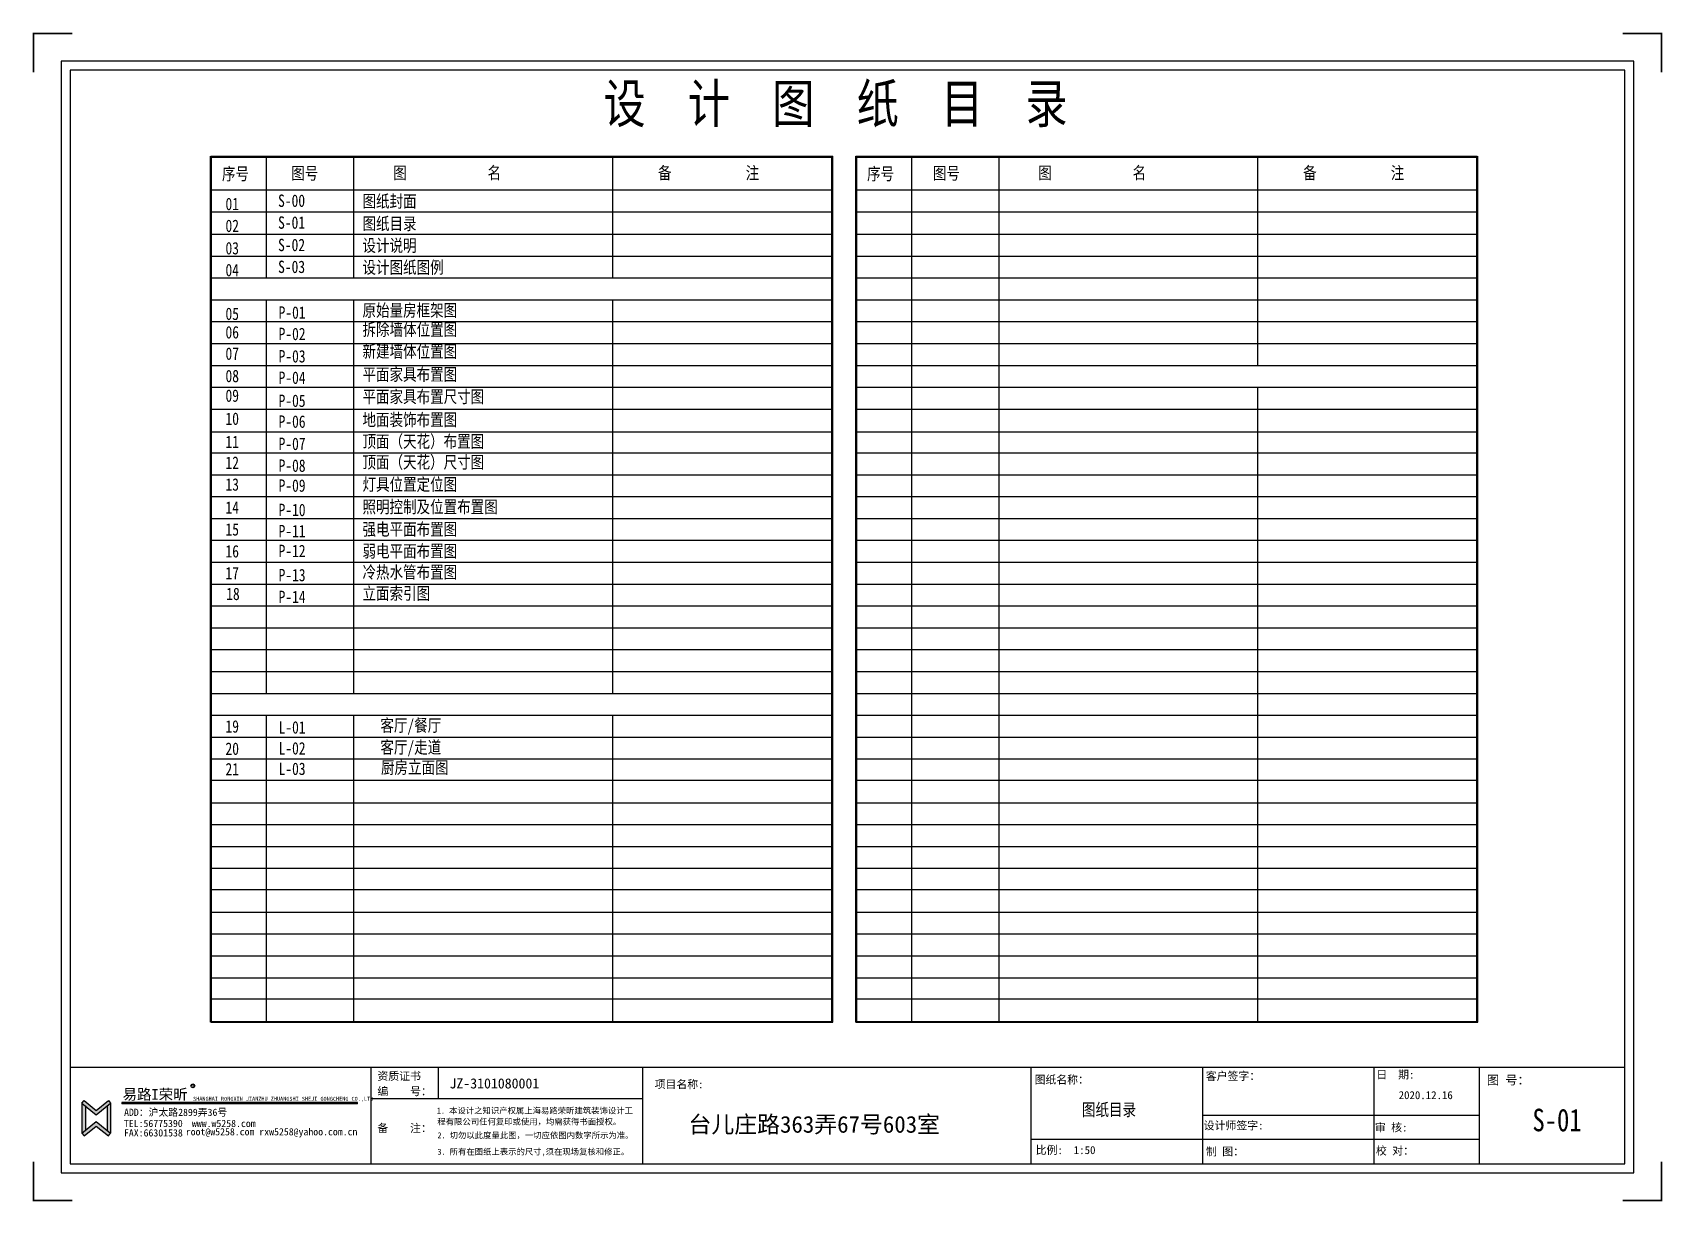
# Model space of a CAD drawing. Header units: millimetres. Extents: x -58733 to 427521, y -235734 to 553534.
# Drawn here: x 3698 to 28952, y -216410 to -198292 of the extents above; entities that cross this region are included whole.
import ezdxf

# ---------------------------------------------------------------- set-up
doc = ezdxf.new("R2010")
doc.units = ezdxf.units.MM
for name, color, linetype in [('4平-文字', 7, 'Continuous'), ('图框', 251, 'Continuous'), ('目录文字', 8, 'Continuous')]:
    doc.layers.add(name, color=color, linetype=linetype)
doc.styles.add('-仿宋_GB2312', font='simsun.ttc', dxfattribs={"width": 0.8})
doc.styles.get("Standard").update_dxf_attribs({"font": 'simsun.ttc'})
doc.styles.add('YQ_DIM', font='SUPEROS.SHX', dxfattribs={"width": 0.8, "bigfont": 'HZDX.SHX'})
doc.styles.add('宋体', font='simsun.ttc', dxfattribs={"height": 120})
doc.styles.add('英文', font='simhei.ttf')
doc.styles.add('黑体', font='simhei.ttf')

msp = doc.modelspace()

# ---------------------------------------------------------------- texts
at = {"layer": '目录文字', "style": '-仿宋_GB2312', "width": 0.8}
for s, p in [('序号', (6632.7, -200577.2)), ('图号', (7706.2, -200568.3)), ('图            名', (9284.8, -200562.7)), ('备           注', (13388.9, -200562.7)), ('序号', (16628.5, -200577.2)), ('图号', (17649.1, -200568.3)), ('图            名', (19280.5, -200562.7)), ('备           注', (23384.7, -200562.7)), ('图纸封面', (8810.4, -201002.6)), ('图纸目录', (8810.4, -201349.6)), ('设计说明', (8810.4, -201688.6)), ('设计图纸图例 ', (8810.4, -202027.6)), ('原始量房框架图', (8810.4, -202693.7)), ('拆除墙体位置图', (8810.4, -202990.9)), ('新建墙体位置图', (8810.4, -203329.9)), ('平面家具布置图', (8810.4, -203687.1)), ('平面家具布置尺寸图', (8810.4, -204031.9)), ('地面装饰布置图', (8810.4, -204389.4)), ('顶面（天花）布置图', (8810.4, -204725.2)), ('顶面（天花）尺寸图', (8810.4, -205047.1)), ('灯具位置定位图', (8810.4, -205392)), ('照明控制及位置布置图', (8810.4, -205739.9)), ('强电平面布置图', (8810.4, -206087.1)), ('弱电平面布置图', (8810.4, -206426.1)), ('冷热水管布置图', (8810.4, -206752.2)), ('立面索引图', (8810.4, -207081)), ('图纸目录', (19958.6, -215083.9))]:
    msp.add_text(s, height=192, dxfattribs=at).set_placement(p)
at = {"layer": '目录文字', "attachment_point": 1, "style": '-仿宋_GB2312'}
for s, insert, char_height, width in [('设  计  图  纸  目  录', (12543.3, -199092), 600, 11158.586), ('客厅/餐厅', (9087.3, -208935.2), 192, 1619.27), ('客厅/走道', (9087.3, -209274.2), 192, 1619.27), ('厨房立面图', (9096.8, -209588.1), 192, 1619.27)]:
    msp.add_mtext(s, dxfattribs=dict(at, insert=insert, char_height=char_height, width=width))
at = {"layer": '目录文字', "char_height": 192, "attachment_point": 1, "style": '-仿宋_GB2312'}
for s, insert in [('{\\fNSimSun|b0|i0|c134|p49;01}', (6687.2, -200852.5)), ('{\\fNSimSun|b0|i0|c134|p49;S-00}', (7502.4, -200802.3)), ('{\\fNSimSun|b0|i0|c134|p49;02}', (6687.2, -201191.5)), ('{\\fNSimSun|b0|i0|c134|p49;S-01}', (7502.4, -201141.3)), ('{\\fNSimSun|b0|i0|c134|p49;S-02}', (7502.4, -201488.3)), ('{\\fNSimSun|b0|i0|c134|p49;03}', (6687.2, -201538.5)), ('{\\fNSimSun|b0|i0|c134|p49;04}', (6687.2, -201877.5)), ('{\\fNSimSun|b0|i0|c134|p49;S-03}', (7502.4, -201827.3)), ('{\\fNSimSun|b0|i0|c134|p49;P-01}', (7510, -202535.9)), ('{\\fNSimSun|b0|i0|c134|p49;05}', (6687.2, -202555.4)), ('{\\fNSimSun|b0|i0|c134|p49;06}', (6687.2, -202841.6)), ('{\\fNSimSun|b0|i0|c134|p49;P-02}', (7510, -202867.4)), ('{\\fNSimSun|b0|i0|c134|p49;07}', (6687.2, -203173.1)), ('{\\fNSimSun|b0|i0|c134|p49;P-03}', (7510, -203213.8)), ('{\\fNSimSun|b0|i0|c134|p49;08}', (6687.2, -203519.6)), ('{\\fNSimSun|b0|i0|c134|p49;P-04}', (7510, -203546.2)), ('{\\fNSimSun|b0|i0|c134|p49;09}', (6687.2, -203824.2)), ('{\\fNSimSun|b0|i0|c134|p49;P-05}', (7510, -203903.6)), ('{\\fNSimSun|b0|i0|c134|p49;10}', (6687.2, -204181.6)), ('{\\fNSimSun|b0|i0|c134|p49;P-06}', (7510, -204226.1)), ('{\\fNSimSun|b0|i0|c134|p49;11}', (6687.2, -204541.5)), ('{\\fNSimSun|b0|i0|c134|p49;P-07}', (7510, -204571.2)), ('{\\fNSimSun|b0|i0|c134|p49;12}', (6687.2, -204863.4)), ('{\\fNSimSun|b0|i0|c134|p49;P-08}', (7510, -204908.8)), ('{\\fNSimSun|b0|i0|c134|p49;13}', (6687.2, -205201)), ('{\\fNSimSun|b0|i0|c134|p49;P-09}', (7510, -205218)), ('{\\fNSimSun|b0|i0|c134|p49;14}', (6687.2, -205558.5)), ('{\\fNSimSun|b0|i0|c134|p49;P-10}', (7510, -205595.5)), ('{\\fNSimSun|b0|i0|c134|p49;15}', (6687.2, -205897.5)), ('{\\fNSimSun|b0|i0|c134|p49;P-11}', (7510, -205923)), ('{\\fNSimSun|b0|i0|c134|p49;16}', (6687.2, -206236.5)), ('{\\fNSimSun|b0|i0|c134|p49;P-12}', (7510, -206231.1)), ('{\\fNSimSun|b0|i0|c134|p49;17}', (6687.2, -206575.5)), ('{\\fNSimSun|b0|i0|c134|p49;P-13}', (7510, -206605)), ('{\\fNSimSun|b0|i0|c134|p49;18}', (6698.7, -206896.9)), ('{\\fNSimSun|b0|i0|c134|p49;P-14}', (7510, -206944)), ('{\\fNSimSun|b0|i0|c134|p49;19}', (6687.2, -208952)), ('{\\fNSimSun|b0|i0|c134|p49;L-01}', (7510, -208966.3)), ('{\\fNSimSun|b0|i0|c134|p49;20}', (6687.2, -209296.9)), ('{\\fNSimSun|b0|i0|c134|p49;L-02}', (7510, -209291)), ('{\\fNSimSun|b0|i0|c134|p49;L-03}', (7510, -209608.2)), ('{\\fNSimSun|b0|i0|c134|p49;21}', (6687.2, -209614.1))]:
    msp.add_mtext(s, dxfattribs=dict(at, insert=insert))

# ---------------------------------------------------------------- blocks, each defined once
blk = doc.blocks.new('框架')
h = blk.add_hatch(color=8)
edge = h.paths.add_edge_path()
edge.add_ellipse((68085, -150610), major_axis=(-0.2, 29.4), ratio=1, start_angle=269.6878, end_angle=449.6878)
edge.add_ellipse((68085, -150610), major_axis=(-0.2, 29.4), ratio=1, start_angle=89.5622, end_angle=269.5622)
edge = h.paths.add_edge_path(flags=16)
edge.add_ellipse((68085, -150610), major_axis=(0, 24.9), ratio=1, start_angle=269.966, end_angle=449.966)
edge.add_ellipse((68085, -150610), major_axis=(0, 24.9), ratio=1, start_angle=89.8872, end_angle=269.8872)
h = blk.add_hatch(color=8)
h.paths.add_polyline_path([(66589, -151059), (66810, -150878), (66777, -150837), (66589, -150991), (66401, -150837), (66367, -150878)])
h.paths.add_polyline_path([(66589, -151233), (66777, -151386), (66810, -151345), (66589, -151164), (66367, -151345), (66401, -151386)])
h = blk.add_hatch(color=8)
h.paths.add_polyline_path([(66420, -150921), (66367, -150878), (66367, -151345), (66420, -151302)])
h.paths.add_polyline_path([(66810, -150878), (66757, -150921), (66757, -151302), (66810, -151345)])
blk.add_hatch(color=8).paths.add_polyline_path([(66986, -150870), (66986, -150888), (70639, -150888), (70639, -150870)])
at = {"layer": '目录文字'}
h = blk.add_hatch(color=8, dxfattribs=at)
edge = h.paths.add_edge_path()
edge.add_ellipse((68085, -150610), major_axis=(-0.2, 29.4), ratio=1, start_angle=89.5622, end_angle=269.5622)
edge.add_ellipse((68085, -150610), major_axis=(-0.2, 29.4), ratio=1, start_angle=269.6621, end_angle=449.6621)
edge = h.paths.add_edge_path(flags=16)
edge.add_ellipse((68085, -150610), major_axis=(0, 24.9), ratio=1, start_angle=90.0288, end_angle=270.0288, ccw=False)
edge.add_ellipse((68085, -150610), major_axis=(0, 24.9), ratio=1, start_angle=-89.8872, end_angle=90.1128, ccw=False)
h.paths.add_polyline_path([(68065, -150576), (68109, -150576), (68109, -150643), (68065, -150643)], flags=9)
at = {"color": 8}
for p, q in [((81068, -150318), (81068, -151818)), ((66367, -150878), (66401, -150837)), ((66367, -150878), (66367, -151345)), ((66367, -150878), (66589, -151059)), ((66401, -150837), (66589, -150991)), ((66420, -150921), (66420, -151302)), ((66589, -150991), (66777, -150837)), ((66589, -151059), (66810, -150878)), ((66757, -150921), (66757, -151302)), ((66777, -150837), (66810, -150878)), ((66810, -150878), (66810, -151345)), ((70639, -150870), (66986, -150870)), ((70639, -150888), (66986, -150888)), ((70639, -150888), (70639, -150870)), ((66367, -151345), (66589, -151164)), ((66401, -151386), (66589, -151233)), ((66589, -151164), (66810, -151345)), ((66589, -151233), (66777, -151386)), ((66367, -151345), (66401, -151386)), ((66777, -151386), (66810, -151345))]:
    blk.add_line(p, q, dxfattribs=at)
blk.add_ellipse((68085, -150610, 0), major_axis=(0.1, 29.4), ratio=1, start_param=1.575118209033049, end_param=7.858303516212636, dxfattribs=at)
at = {"layer": '图框', "color": 0}
for p, q in [((66046, -134726), (66046, -151958)), ((90414, -134726), (66046, -134726)), ((90414, -151958), (90414, -134726)), ((66046, -151958), (90414, -151958))]:
    blk.add_line(p, q, dxfattribs=at)
at = {"layer": '图框', "color": 8}
for p, q in [((90274, -134866), (66185, -134866)), ((66185, -134866), (66185, -151818)), ((90274, -134866), (66185, -134866)), ((66185, -134866), (66185, -150318)), ((90274, -151818), (90274, -134866)), ((90274, -150318), (90274, -134866)), ((66185, -150318), (90274, -150318)), ((66185, -150318), (90274, -150318)), ((70841, -150318), (70841, -151818)), ((71887, -150318), (71887, -150810)), ((75051, -150318), (75051, -151818)), ((81068, -150318), (81068, -151818)), ((83736, -151818), (83736, -150318)), ((86386, -150318), (86386, -151818)), ((88020, -151818), (88020, -150318)), ((75051, -150810), (70841, -150810)), ((86386, -151068), (83736, -151068)), ((88020, -151068), (86386, -151068)), ((83736, -151443), (81068, -151443)), ((86386, -151443), (83736, -151443)), ((88020, -151443), (86386, -151443)), ((66185, -151818), (90274, -151818))]:
    blk.add_line(p, q, dxfattribs=at)
at = {"layer": '图框', "color": 0, "const_width": 28.3}
for points in [[(66217, -134297), (65617, -134297), (65617, -134898)], [(90242, -134297), (90843, -134297), (90843, -134898)], [(66217, -152387), (65617, -152387), (65617, -151786)], [(90242, -152387), (90843, -152387), (90843, -151786)]]:
    blk.add_lwpolyline(points, dxfattribs=at)
at = {"layer": '目录文字', "color": 8}
blk.add_line((66986, -150870), (66986, -150888), dxfattribs=at)
blk.add_ellipse((68085, -150610, 0), major_axis=(0.4, 24.9), ratio=1, start_param=1.571448490114663, end_param=7.85463379729425, dxfattribs=at)
for s, height, style, width, p in [('资质证书', 123.8, '宋体', 0.999898, (70945, -150520)), ('项目名称:', 123.3, '黑体', 0.999898, (75242, -150647)), ('图纸名称：', 123.3, '黑体', 0.999898, (81129, -150575)), ('客户签字：', 123.8, '宋体', 0.999898, (83781, -150519)), ('日  期:', 123.8, '宋体', 0.999898, (86424, -150497)), ('图 号：', 139.1, '宋体', 0.999898, (88137, -150589)), ('易路I荣昕', 164.1, '黑体', 0.999898, (66997, -150823)), ('R', 44.9, 'YQ_DIM', 0.8, (68074, -150632, 0)), ('编    号：', 123.8, '宋体', 0.999898, (70945, -150756)), ('2020.12.16', 123.3, '黑体', 0.999898, (86770, -150815)), ('ADD：沪太路2899弄36号', 111.72, '英文', 0.999898, (67020, -151075)), ('SHANGHAI RONGXIN JIANZHU ZHUANGSHI SHEJI GONGCHENG CO.,LTD', 61.54, '英文', 0.999898, (68089, -150841)), ('1. 本设计之知识产权属上海易路荣昕建筑装饰设计工', 92.51, '黑体', 0.999898, (71867, -151039)), ('TEL:56775390', 111.72, '英文', 0.999898, (67017, -151248)), ('root@w5258.com rxw5258@yahoo.com.cn', 111.72, '英文', 0.999898, (67976, -151377)), ('www.w5258.com', 111.72, '英文', 0.999898, (68071, -151248)), ('备    注：', 123.8, '宋体', 0.999898, (70945, -151327)), ('程有限公司任何复印或使用，均需获得书面授权。', 92.51, '黑体', 0.999898, (71874, -151211)), ('设计师签字:', 123.8, '宋体', 0.999898, (83748, -151286)), ('审 核:', 123.8, '宋体', 0.999898, (86401, -151317)), ('FAX:66301538', 111.72, '英文', 0.999898, (67018, -151394)), ('2. 切勿以此度量此图，一切应依图内数字所示为准。', 92.51, '黑体', 0.999898, (71876, -151422)), ('3. 所有在图纸上表示的尺寸,须在现场复核和修正。', 92.51, '黑体', 0.999898, (71876, -151677)), ('比例:  1:50', 123.8, '宋体', 0.999898, (81145, -151667)), ('制 图：', 123.8, '宋体', 0.999898, (83783, -151690)), ('校 对：', 123.8, '宋体', 0.999898, (86417, -151677))]:
    blk.add_text(s, height=height, dxfattribs=dict(at, style=style, width=width)).set_placement(p)
at = {"layer": '目录文字', "width": 1}
blk.add_text('JZ-3101080001', height=157.18, dxfattribs=at).set_placement((72063, -150650))
at = {"layer": '目录文字', "color": 8, "style": '黑体'}
blk.add_text('台儿庄路363弄67号603室', height=260.07, dxfattribs=at).set_placement((75765, -151336))
at = {"layer": '目录文字', "insert": (88843, -150964), "char_height": 350, "attachment_point": 1, "style": '-仿宋_GB2312'}
blk.add_mtext('{\\fNSimSun|b0|i0|c134|p49;S-01}', dxfattribs=at)

# ---------------------------------------------------------------- linework, layer by layer
at = {"layer": '目录文字'}
for p, q in [((6456.1, -213633.1), (6456.1, -200210.6)), ((6460.7, -200210.6), (16096.6, -200210.6)), ((6469.1, -213620.1), (6469.1, -200223.5)), ((6473.6, -200223.5), (16083.7, -200223.5)), ((7321.3, -202094.6), (7321.3, -200223.5)), ((8674.1, -202094.6), (8674.1, -200223.5)), ((12689, -202094.6), (12689, -200223.5)), ((16083.7, -213620.1), (16083.7, -200223.5)), ((16096.6, -213633.1), (16096.6, -200210.6)), ((16456.5, -200210.6), (26084.5, -200210.6)), ((16456.5, -213633.1), (16456.5, -200210.6)), ((16469.4, -213620.1), (16469.4, -200223.5)), ((16469.4, -200223.5), (26079.4, -200223.5)), ((17321.6, -213620.1), (17321.6, -200223.5)), ((18674.5, -213620.1), (18674.5, -200223.5)), ((22684.8, -203450.5), (22684.8, -200223.5)), ((26079.4, -213620.1), (26079.4, -200223.5)), ((26092.4, -213633.1), (26092.4, -200210.6)), ((6473.6, -200730.6), (16083.7, -200730.6)), ((16469.4, -200730.6), (26079.4, -200730.6)), ((6473.6, -201069.6), (16083.7, -201069.6)), ((16469.4, -201069.6), (26079.4, -201069.6)), ((6473.6, -201416.6), (16083.7, -201416.6)), ((16469.4, -201416.6), (26079.4, -201416.6)), ((6473.6, -201755.6), (16083.7, -201755.6)), ((16469.4, -201755.6), (26079.4, -201755.6)), ((6473.6, -202094.6), (16083.7, -202094.6)), ((16469.4, -202094.6), (26079.4, -202094.6)), ((6473.6, -202433.6), (16084.8, -202433.6)), ((7321.3, -208535.3), (7321.3, -202433.6)), ((8674.1, -208535.3), (8674.1, -202433.6)), ((12689, -208535.3), (12689, -202433.6)), ((16469.4, -202433.6), (26080.6, -202433.6)), ((6473.6, -202772.5), (16083.7, -202772.5)), ((16469.4, -202772.5), (26079.4, -202772.5)), ((6473.6, -203111.5), (16083.7, -203111.5)), ((16469.4, -203111.5), (26079.4, -203111.5)), ((6473.6, -203450.5), (16083.7, -203450.5)), ((16469.4, -203450.5), (26079.4, -203450.5)), ((6473.6, -203789.5), (16083.7, -203789.5)), ((16469.4, -203789.5), (26079.4, -203789.5)), ((22684.8, -213620.1), (22684.8, -203789.5)), ((6473.6, -204128.5), (16083.7, -204128.5)), ((16469.4, -204128.5), (26079.4, -204128.5)), ((6473.6, -204479.3), (16083.7, -204479.3)), ((16469.4, -204479.3), (26079.4, -204479.3)), ((6473.6, -204806.5), (16083.7, -204806.5)), ((16469.4, -204806.5), (26079.4, -204806.5)), ((6473.6, -205145.5), (16083.7, -205145.5)), ((16469.4, -205145.5), (26079.4, -205145.5)), ((6473.6, -205484.4), (16083.7, -205484.4)), ((16469.4, -205484.4), (26079.4, -205484.4)), ((6473.6, -205823.4), (16083.7, -205823.4)), ((16469.4, -205823.4), (26079.4, -205823.4)), ((6473.6, -206162.4), (16083.7, -206162.4)), ((16469.4, -206162.4), (26079.4, -206162.4)), ((6473.6, -206501.4), (16083.7, -206501.4)), ((16469.4, -206501.4), (26079.4, -206501.4)), ((6473.6, -206840.4), (16083.7, -206840.4)), ((16469.4, -206840.4), (26079.4, -206840.4)), ((6473.6, -207179.4), (16083.7, -207179.4)), ((16469.4, -207179.4), (26079.4, -207179.4)), ((6473.6, -207518.4), (16083.7, -207518.4)), ((16469.4, -207518.4), (26079.4, -207518.4)), ((6473.6, -207857.3), (16083.7, -207857.3)), ((16469.4, -207857.3), (26079.4, -207857.3)), ((6473.6, -208196.3), (16083.7, -208196.3)), ((16469.4, -208196.3), (26079.4, -208196.3)), ((6473.6, -208535.3), (16083.7, -208535.3)), ((16469.4, -208535.3), (26079.4, -208535.3)), ((6473.6, -208874.3), (16083.7, -208874.3)), ((7321.3, -209213.3), (7321.3, -208874.3)), ((8674.1, -209213.3), (8674.1, -208874.3)), ((12689, -209213.3), (12689, -208874.3)), ((16469.4, -208874.3), (26079.4, -208874.3)), ((6473.6, -209213.3), (16083.7, -209213.3)), ((7321.3, -213620.1), (7321.3, -209213.3)), ((8674.1, -213620.1), (8674.1, -209213.3)), ((12689, -213620.1), (12689, -209213.3)), ((16469.4, -209213.3), (26079.4, -209213.3)), ((6473.6, -209552.3), (16083.7, -209552.3)), ((16469.4, -209552.3), (26079.4, -209552.3)), ((6473.6, -209879.5), (16083.7, -209879.5)), ((16469.4, -209879.5), (26079.4, -209879.5)), ((6473.6, -210230.3), (16083.7, -210230.3)), ((16469.4, -210230.3), (26079.4, -210230.3)), ((6473.6, -210569.2), (16083.7, -210569.2)), ((16469.4, -210569.2), (26079.4, -210569.2)), ((6473.6, -210908.2), (16083.7, -210908.2)), ((8674.1, -211247.2), (8674.1, -210908.2)), ((16469.4, -210908.2), (26079.4, -210908.2)), ((6473.6, -211247.2), (16083.7, -211247.2)), ((16469.4, -211247.2), (26079.4, -211247.2)), ((6473.6, -211574.4), (16083.7, -211574.4)), ((16469.4, -211574.4), (26079.4, -211574.4)), ((6473.6, -211925.2), (16083.7, -211925.2)), ((16469.4, -211925.2), (26079.4, -211925.2)), ((6473.6, -212264.2), (16083.7, -212264.2)), ((16469.4, -212264.2), (26079.4, -212264.2)), ((6473.6, -212603.2), (16083.7, -212603.2)), ((16469.4, -212603.2), (26079.4, -212603.2)), ((6473.6, -212942.1), (16083.7, -212942.1)), ((16469.4, -212942.1), (26079.4, -212942.1)), ((6460.7, -213269.3), (16083.7, -213269.3)), ((16469.4, -213269.3), (26079.4, -213269.3)), ((6460.7, -213633.1), (16096.6, -213633.1)), ((6473.6, -213620.1), (16083.7, -213620.1)), ((16456.5, -213633.1), (26092.4, -213633.1)), ((16469.4, -213620.1), (26079.4, -213620.1))]:
    msp.add_line(p, q, dxfattribs=at)

# ---------------------------------------------------------------- block references
at = {"layer": '4平-文字', "color": 121}
msp.add_blockref('框架', (-61904.2, -64009.5), dxfattribs=at)

msp.set_redraw_order([(e.dxf.handle, doc.entitydb.next_handle()) for e in msp.query("TEXT MTEXT ATTDEF DIMENSION ARC_DIMENSION")])  # texts and dimensions are drawn at this point

doc.saveas('drawing.dxf')
